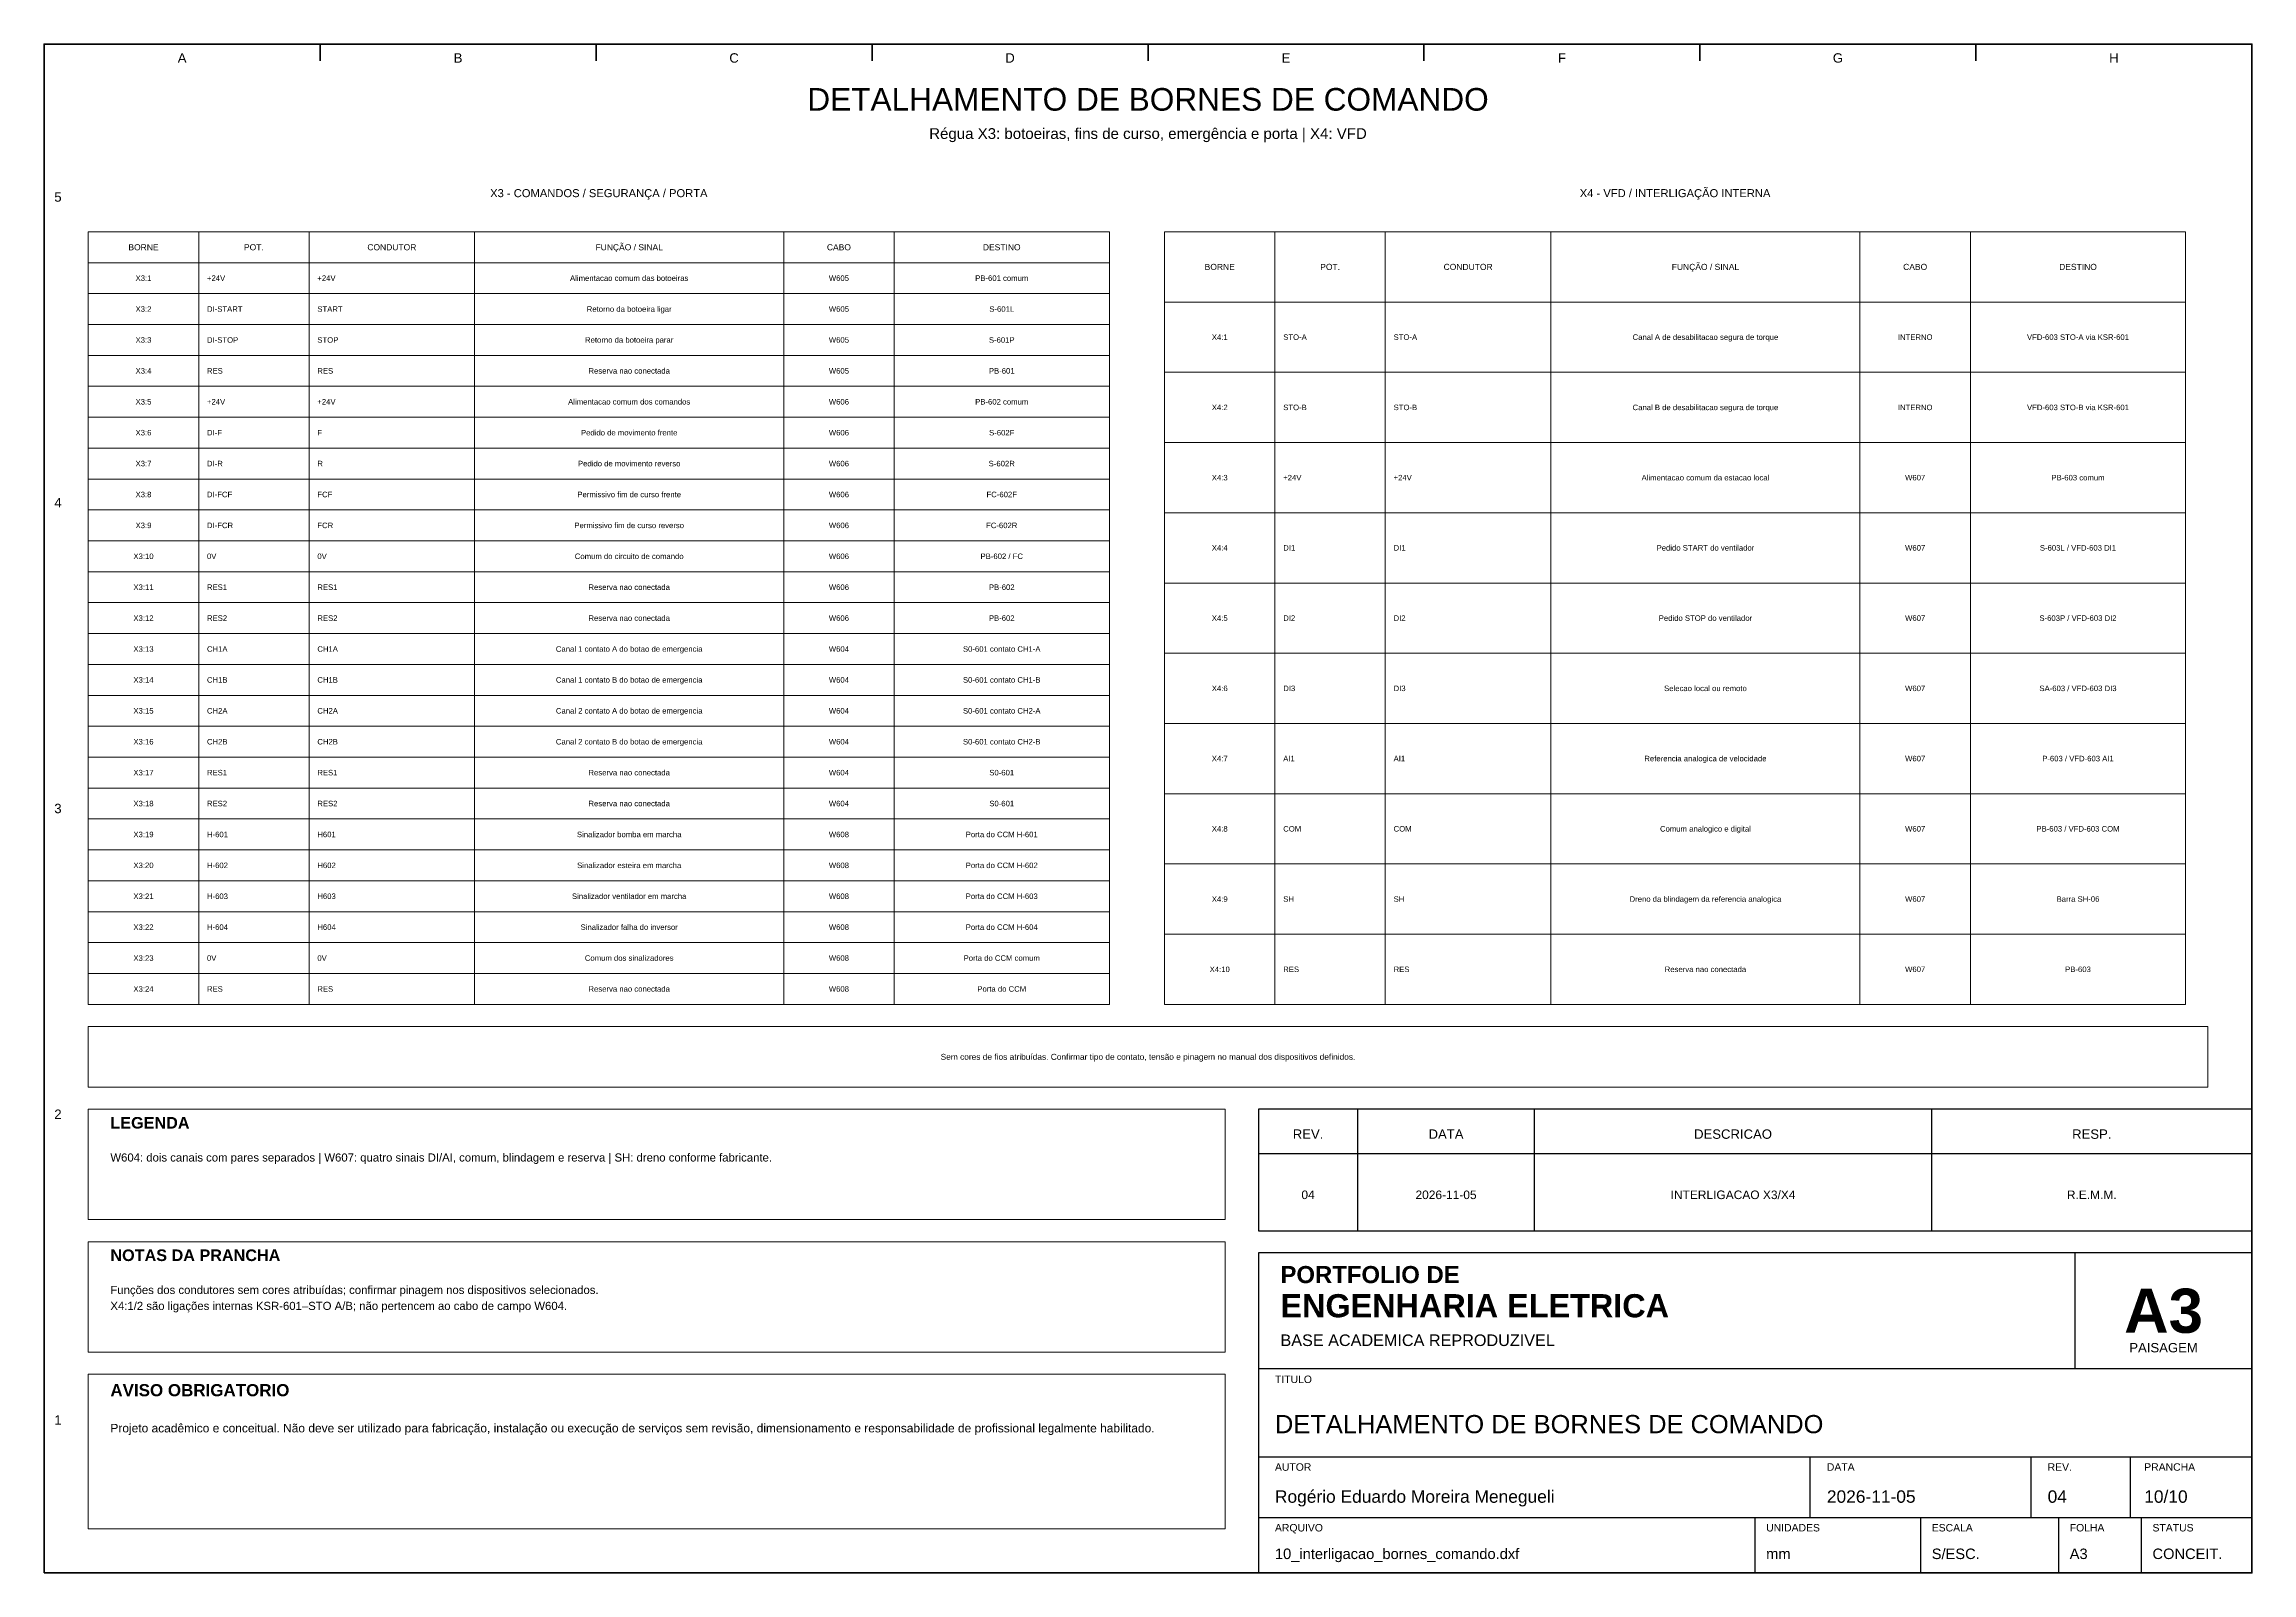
# Model space of a CAD drawing. Header units: millimetres. Extents: x 10 to 410, y 10 to 287.
import ezdxf
from ezdxf.enums import TextEntityAlignment as Align

# ---------------------------------------------------------------- set-up
doc = ezdxf.new("R2010")
doc.units = ezdxf.units.MM
for name, color, linetype, lineweight in [('00_MOLDURA', 7, 'CONTINUOUS', 50), ('01_CARIMBO', 7, 'CONTINUOUS', 25), ('02_TEXTO', 7, 'CONTINUOUS', 18), ('09_BORNES', 145, 'CONTINUOUS', 25), ('12_LEGENDA', 7, 'CONTINUOUS', 18), ('13_NOTAS', 7, 'CONTINUOUS', 18)]:
    doc.layers.add(name, color=color, linetype=linetype, lineweight=lineweight)
doc.styles.add('PORTFOLIO_TEXTO', font='arial.ttf')
doc.styles.add('PORTFOLIO_TITULO', font='arialbd.ttf', dxfattribs={"width": 0.92})

# ---------------------------------------------------------------- blocks, each defined once
blk = doc.blocks.new('CARIMBO_A3')
at = {"layer": '01_CARIMBO'}
for p, q in [((148, 37), (148, 58)), ((0, 37), (180, 37)), ((0, 21), (180, 21)), ((100, 10), (100, 21)), ((140, 10), (140, 21)), ((158, 10), (158, 21)), ((0, 10), (180, 10)), ((90, 0), (90, 10)), ((120, 0), (120, 10)), ((145, 0), (145, 10)), ((160, 0), (160, 10))]:
    blk.add_line(p, q, dxfattribs=at)
blk.add_lwpolyline([(0, 0), (180, 0), (180, 58), (0, 58)], close=True, dxfattribs=at)
at = {"layer": '01_CARIMBO', "style": 'PORTFOLIO_TEXTO'}
for s, p in [('TITULO', (3, 34.4)), ('AUTOR', (3, 18.5)), ('DATA', (103, 18.5)), ('REV.', (143, 18.5)), ('PRANCHA', (160.5, 18.5)), ('ARQUIVO', (3, 7.5)), ('UNIDADES', (92, 7.5)), ('ESCALA', (122, 7.5)), ('FOLHA', (147, 7.5)), ('STATUS', (162, 7.5))]:
    blk.add_text(s, height=1.35, dxfattribs=at).set_placement(p)
at = {"layer": '02_TEXTO'}
for s, height, style, p in [('PORTFOLIO DE', 3.1, 'PORTFOLIO_TITULO', (4, 52.5)), ('ENGENHARIA ELETRICA', 4.2, 'PORTFOLIO_TITULO', (4, 46.3)), ('BASE ACADEMICA REPRODUZIVEL', 2.1, 'PORTFOLIO_TEXTO', (4, 41.1))]:
    blk.add_text(s, height=height, dxfattribs=dict(at, style=style)).set_placement(p)
for s, height, style, p in [('A3', 8, 'PORTFOLIO_TITULO', (164, 47.5)), ('PAISAGEM', 1.7, 'PORTFOLIO_TEXTO', (164, 40.8))]:
    blk.add_text(s, height=height, dxfattribs=dict(at, style=style)).set_placement(p, align=Align.MIDDLE_CENTER)
at = {"layer": '02_TEXTO', "style": 'PORTFOLIO_TEXTO'}
for tag, p, height in [('TITULO', (3, 25.3), 3.3), ('AUTOR', (3, 12.7), 2.25), ('DATA', (103, 12.7), 2.25), ('REVISAO', (143, 12.7), 2.25), ('PRANCHA', (160.5, 12.7), 2.25), ('ARQUIVO', (3, 2.5), 1.9), ('UNIDADES', (92, 2.5), 1.9), ('ESCALA', (122, 2.5), 1.9), ('FOLHA', (147, 2.5), 1.9), ('STATUS', (162, 2.5), 1.9)]:
    blk.add_attdef(tag, p, '', height=height, dxfattribs=at)

msp = doc.modelspace()

# ---------------------------------------------------------------- linework, layer by layer
at = {"layer": '00_MOLDURA'}
for p, q in [((60, 287), (60, 284)), ((110, 287), (110, 284)), ((160, 287), (160, 284)), ((210, 287), (210, 284)), ((260, 287), (260, 284)), ((310, 287), (310, 284)), ((360, 287), (360, 284))]:
    msp.add_line(p, q, dxfattribs=at)
msp.add_lwpolyline([(10, 10), (410, 10), (410, 287), (10, 287)], close=True, dxfattribs=at)
at = {"layer": '01_CARIMBO'}
for p, q in [((248, 72), (248, 94)), ((280, 72), (280, 94)), ((352, 72), (352, 94)), ((230, 86), (410, 86))]:
    msp.add_line(p, q, dxfattribs=at)
msp.add_lwpolyline([(230, 72), (410, 72), (410, 94), (230, 94)], close=True, dxfattribs=at)
at = {"layer": '12_LEGENDA'}
for p, q in [((38, 113), (38, 253)), ((58, 113), (58, 253)), ((88, 113), (88, 253)), ((144, 113), (144, 253)), ((164, 113), (164, 253)), ((233, 113), (233, 253)), ((253, 113), (253, 253)), ((283, 113), (283, 253)), ((339, 113), (339, 253)), ((359, 113), (359, 253)), ((18, 247.4), (203, 247.4)), ((18, 241.8), (203, 241.8)), ((213, 240.27), (398, 240.27)), ((18, 236.2), (203, 236.2)), ((18, 230.6), (203, 230.6)), ((18, 225), (203, 225)), ((213, 227.55), (398, 227.55)), ((18, 219.4), (203, 219.4)), ((18, 213.8), (203, 213.8)), ((213, 214.82), (398, 214.82)), ((18, 208.2), (203, 208.2)), ((18, 202.6), (203, 202.6)), ((213, 202.09), (398, 202.09)), ((18, 197), (203, 197)), ((18, 191.4), (203, 191.4)), ((213, 189.36), (398, 189.36)), ((18, 185.8), (203, 185.8)), ((18, 180.2), (203, 180.2)), ((213, 176.64), (398, 176.64)), ((18, 174.6), (203, 174.6)), ((18, 169), (203, 169)), ((18, 163.4), (203, 163.4)), ((213, 163.91), (398, 163.91)), ((18, 157.8), (203, 157.8)), ((18, 152.2), (203, 152.2)), ((213, 151.18), (398, 151.18)), ((18, 146.6), (203, 146.6)), ((18, 141), (203, 141)), ((213, 138.45), (398, 138.45)), ((18, 135.4), (203, 135.4)), ((18, 129.8), (203, 129.8)), ((18, 124.2), (203, 124.2)), ((213, 125.73), (398, 125.73)), ((18, 118.6), (203, 118.6))]:
    msp.add_line(p, q, dxfattribs=at)
for points in [[(18, 113), (203, 113), (203, 253), (18, 253)], [(213, 113), (398, 113), (398, 253), (213, 253)], [(18, 74), (224, 74), (224, 94), (18, 94)]]:
    msp.add_lwpolyline(points, close=True, dxfattribs=at)
at = {"layer": '13_NOTAS'}
for points in [[(18, 98), (402, 98), (402, 109), (18, 109)], [(18, 50), (224, 50), (224, 70), (18, 70)], [(18, 18), (224, 18), (224, 46), (18, 46)]]:
    msp.add_lwpolyline(points, close=True, dxfattribs=at)

# ---------------------------------------------------------------- block references
at = {"layer": '01_CARIMBO'}
msp.add_blockref('CARIMBO_A3', (230, 10), dxfattribs=at).add_auto_attribs({'TITULO': 'DETALHAMENTO DE BORNES DE COMANDO', 'AUTOR': 'Rogério Eduardo Moreira Menegueli', 'DATA': '2026-11-05', 'REVISAO': '04', 'PRANCHA': '10/10', 'ARQUIVO': '10_interligacao_bornes_comando.dxf', 'UNIDADES': 'mm', 'ESCALA': 'S/ESC.', 'FOLHA': 'A3', 'STATUS': 'CONCEIT.'})

# ---------------------------------------------------------------- texts
at = {"layer": '00_MOLDURA', "style": 'PORTFOLIO_TEXTO'}
for s, p in [('A', (35, 284.5)), ('B', (85, 284.5)), ('C', (135, 284.5)), ('D', (185, 284.5)), ('E', (235, 284.5)), ('F', (285, 284.5)), ('G', (335, 284.5)), ('H', (385, 284.5)), ('5', (12.5, 259.3)), ('4', (12.5, 203.9)), ('3', (12.5, 148.5)), ('2', (12.5, 93.1)), ('1', (12.5, 37.7))]:
    msp.add_text(s, height=1.7, dxfattribs=at).set_placement(p, align=Align.MIDDLE_CENTER)
at = {"layer": '01_CARIMBO', "style": 'PORTFOLIO_TEXTO'}
for s, p in [('REV.', (239, 89.5)), ('DATA', (264, 89.5)), ('DESCRICAO', (316, 89.5)), ('RESP.', (381, 89.5))]:
    msp.add_text(s, height=1.7, dxfattribs=at).set_placement(p, align=Align.MIDDLE_CENTER)
at = {"layer": '02_TEXTO', "style": 'PORTFOLIO_TEXTO'}
for s, height, p in [('DETALHAMENTO DE BORNES DE COMANDO', 4.1, (210, 277)), ('Régua X3: botoeiras, fins de curso, emergência e porta | X4: VFD', 1.95, (210, 270.8)), ('04', 1.55, (239, 78.5)), ('2026-11-05', 1.55, (264, 78.5)), ('INTERLIGACAO X3/X4', 1.55, (316, 78.5)), ('R.E.M.M.', 1.55, (381, 78.5))]:
    msp.add_text(s, height=height, dxfattribs=at).set_placement(p, align=Align.MIDDLE_CENTER)
for s, p in [('+24V', (39.5, 244.6)), ('+24V', (59.5, 244.6)), ('DI-START', (39.5, 239)), ('START', (59.5, 239)), ('DI-STOP', (39.5, 233.4)), ('STOP', (59.5, 233.4)), ('STO-A', (234.5, 233.91)), ('STO-A', (254.5, 233.91)), ('RES', (39.5, 227.8)), ('RES', (59.5, 227.8)), ('+24V', (39.5, 222.2)), ('+24V', (59.5, 222.2)), ('STO-B', (234.5, 221.18)), ('STO-B', (254.5, 221.18)), ('DI-F', (39.5, 216.6)), ('F', (59.5, 216.6)), ('DI-R', (39.5, 211)), ('R', (59.5, 211)), ('+24V', (234.5, 208.45)), ('+24V', (254.5, 208.45)), ('DI-FCF', (39.5, 205.4)), ('FCF', (59.5, 205.4)), ('DI-FCR', (39.5, 199.8)), ('FCR', (59.5, 199.8)), ('DI1', (234.5, 195.73)), ('DI1', (254.5, 195.73)), ('0V', (39.5, 194.2)), ('0V', (59.5, 194.2)), ('RES1', (39.5, 188.6)), ('RES1', (59.5, 188.6)), ('RES2', (39.5, 183)), ('RES2', (59.5, 183)), ('DI2', (234.5, 183)), ('DI2', (254.5, 183)), ('CH1A', (39.5, 177.4)), ('CH1A', (59.5, 177.4)), ('CH1B', (39.5, 171.8)), ('CH1B', (59.5, 171.8)), ('DI3', (234.5, 170.27)), ('DI3', (254.5, 170.27)), ('CH2A', (39.5, 166.2)), ('CH2A', (59.5, 166.2)), ('CH2B', (39.5, 160.6)), ('CH2B', (59.5, 160.6)), ('AI1', (234.5, 157.55)), ('AI1', (254.5, 157.55)), ('RES1', (39.5, 155)), ('RES1', (59.5, 155)), ('RES2', (39.5, 149.4)), ('RES2', (59.5, 149.4)), ('H-601', (39.5, 143.8)), ('H601', (59.5, 143.8)), ('COM', (234.5, 144.82)), ('COM', (254.5, 144.82)), ('H-602', (39.5, 138.2)), ('H602', (59.5, 138.2)), ('H-603', (39.5, 132.6)), ('H603', (59.5, 132.6)), ('SH', (234.5, 132.09)), ('SH', (254.5, 132.09)), ('H-604', (39.5, 127)), ('H604', (59.5, 127)), ('0V', (39.5, 121.4)), ('0V', (59.5, 121.4)), ('RES', (39.5, 115.8)), ('RES', (59.5, 115.8)), ('RES', (234.5, 119.36)), ('RES', (254.5, 119.36))]:
    msp.add_text(s, height=1, dxfattribs=at).set_placement(p, align=Align.MIDDLE_LEFT)
at = {"layer": '09_BORNES', "style": 'PORTFOLIO_TEXTO'}
for s, p in [('X3 - COMANDOS / SEGURANÇA / PORTA', (110.5, 260)), ('X4 - VFD / INTERLIGAÇÃO INTERNA', (305.5, 260))]:
    msp.add_text(s, height=1.45, dxfattribs=at).set_placement(p, align=Align.MIDDLE_CENTER)
at = {"layer": '12_LEGENDA', "style": 'PORTFOLIO_TEXTO'}
for s, height, p in [('BORNE', 1.1, (28, 250.2)), ('POT.', 1.1, (48, 250.2)), ('CONDUTOR', 1.1, (73, 250.2)), ('FUNÇÃO / SINAL', 1.1, (116, 250.2)), ('CABO', 1.1, (154, 250.2)), ('DESTINO', 1.1, (183.5, 250.2)), ('X3:1', 1, (28, 244.6)), ('Alimentacao comum das botoeiras', 1, (116, 244.6)), ('W605', 1, (154, 244.6)), ('PB-601 comum', 1, (183.5, 244.6)), ('BORNE', 1.1, (223, 246.64)), ('POT.', 1.1, (243, 246.64)), ('CONDUTOR', 1.1, (268, 246.64)), ('FUNÇÃO / SINAL', 1.1, (311, 246.64)), ('CABO', 1.1, (349, 246.64)), ('DESTINO', 1.1, (378.5, 246.64)), ('X3:2', 1, (28, 239)), ('Retorno da botoeira ligar', 1, (116, 239)), ('W605', 1, (154, 239)), ('S-601L', 1, (183.5, 239)), ('X3:3', 1, (28, 233.4)), ('Retorno da botoeira parar', 1, (116, 233.4)), ('W605', 1, (154, 233.4)), ('S-601P', 1, (183.5, 233.4)), ('X4:1', 1, (223, 233.91)), ('Canal A de desabilitacao segura de torque', 1, (311, 233.91)), ('INTERNO', 1, (349, 233.91)), ('VFD-603 STO-A via KSR-601', 1, (378.5, 233.91)), ('X3:4', 1, (28, 227.8)), ('Reserva nao conectada', 1, (116, 227.8)), ('W605', 1, (154, 227.8)), ('PB-601', 1, (183.5, 227.8)), ('X3:5', 1, (28, 222.2)), ('Alimentacao comum dos comandos', 1, (116, 222.2)), ('W606', 1, (154, 222.2)), ('PB-602 comum', 1, (183.5, 222.2)), ('X4:2', 1, (223, 221.18)), ('Canal B de desabilitacao segura de torque', 1, (311, 221.18)), ('INTERNO', 1, (349, 221.18)), ('VFD-603 STO-B via KSR-601', 1, (378.5, 221.18)), ('X3:6', 1, (28, 216.6)), ('Pedido de movimento frente', 1, (116, 216.6)), ('W606', 1, (154, 216.6)), ('S-602F', 1, (183.5, 216.6)), ('X3:7', 1, (28, 211)), ('Pedido de movimento reverso', 1, (116, 211)), ('W606', 1, (154, 211)), ('S-602R', 1, (183.5, 211)), ('X4:3', 1, (223, 208.45)), ('Alimentacao comum da estacao local', 1, (311, 208.45)), ('W607', 1, (349, 208.45)), ('PB-603 comum', 1, (378.5, 208.45)), ('X3:8', 1, (28, 205.4)), ('Permissivo fim de curso frente', 1, (116, 205.4)), ('W606', 1, (154, 205.4)), ('FC-602F', 1, (183.5, 205.4)), ('X3:9', 1, (28, 199.8)), ('Permissivo fim de curso reverso', 1, (116, 199.8)), ('W606', 1, (154, 199.8)), ('FC-602R', 1, (183.5, 199.8)), ('X4:4', 1, (223, 195.73)), ('Pedido START do ventilador', 1, (311, 195.73)), ('W607', 1, (349, 195.73)), ('S-603L / VFD-603 DI1', 1, (378.5, 195.73)), ('X3:10', 1, (28, 194.2)), ('Comum do circuito de comando', 1, (116, 194.2)), ('W606', 1, (154, 194.2)), ('PB-602 / FC', 1, (183.5, 194.2)), ('X3:11', 1, (28, 188.6)), ('Reserva nao conectada', 1, (116, 188.6)), ('W606', 1, (154, 188.6)), ('PB-602', 1, (183.5, 188.6)), ('X3:12', 1, (28, 183)), ('Reserva nao conectada', 1, (116, 183)), ('W606', 1, (154, 183)), ('PB-602', 1, (183.5, 183)), ('X4:5', 1, (223, 183)), ('Pedido STOP do ventilador', 1, (311, 183)), ('W607', 1, (349, 183)), ('S-603P / VFD-603 DI2', 1, (378.5, 183)), ('X3:13', 1, (28, 177.4)), ('Canal 1 contato A do botao de emergencia', 1, (116, 177.4)), ('W604', 1, (154, 177.4)), ('S0-601 contato CH1-A', 1, (183.5, 177.4)), ('X3:14', 1, (28, 171.8)), ('Canal 1 contato B do botao de emergencia', 1, (116, 171.8)), ('W604', 1, (154, 171.8)), ('S0-601 contato CH1-B', 1, (183.5, 171.8)), ('X4:6', 1, (223, 170.27)), ('Selecao local ou remoto', 1, (311, 170.27)), ('W607', 1, (349, 170.27)), ('SA-603 / VFD-603 DI3', 1, (378.5, 170.27)), ('X3:15', 1, (28, 166.2)), ('Canal 2 contato A do botao de emergencia', 1, (116, 166.2)), ('W604', 1, (154, 166.2)), ('S0-601 contato CH2-A', 1, (183.5, 166.2)), ('X3:16', 1, (28, 160.6)), ('Canal 2 contato B do botao de emergencia', 1, (116, 160.6)), ('W604', 1, (154, 160.6)), ('S0-601 contato CH2-B', 1, (183.5, 160.6)), ('X4:7', 1, (223, 157.55)), ('Referencia analogica de velocidade', 1, (311, 157.55)), ('W607', 1, (349, 157.55)), ('P-603 / VFD-603 AI1', 1, (378.5, 157.55)), ('X3:17', 1, (28, 155)), ('Reserva nao conectada', 1, (116, 155)), ('W604', 1, (154, 155)), ('S0-601', 1, (183.5, 155)), ('X3:18', 1, (28, 149.4)), ('Reserva nao conectada', 1, (116, 149.4)), ('W604', 1, (154, 149.4)), ('S0-601', 1, (183.5, 149.4)), ('X3:19', 1, (28, 143.8)), ('Sinalizador bomba em marcha', 1, (116, 143.8)), ('W608', 1, (154, 143.8)), ('Porta do CCM H-601', 1, (183.5, 143.8)), ('X4:8', 1, (223, 144.82)), ('Comum analogico e digital', 1, (311, 144.82)), ('W607', 1, (349, 144.82)), ('PB-603 / VFD-603 COM', 1, (378.5, 144.82)), ('X3:20', 1, (28, 138.2)), ('Sinalizador esteira em marcha', 1, (116, 138.2)), ('W608', 1, (154, 138.2)), ('Porta do CCM H-602', 1, (183.5, 138.2)), ('X3:21', 1, (28, 132.6)), ('Sinalizador ventilador em marcha', 1, (116, 132.6)), ('W608', 1, (154, 132.6)), ('Porta do CCM H-603', 1, (183.5, 132.6)), ('X4:9', 1, (223, 132.09)), ('Dreno da blindagem da referencia analogica', 1, (311, 132.09)), ('W607', 1, (349, 132.09)), ('Barra SH-06', 1, (378.5, 132.09)), ('X3:22', 1, (28, 127)), ('Sinalizador falha do inversor', 1, (116, 127)), ('W608', 1, (154, 127)), ('Porta do CCM H-604', 1, (183.5, 127)), ('X3:23', 1, (28, 121.4)), ('Comum dos sinalizadores', 1, (116, 121.4)), ('W608', 1, (154, 121.4)), ('Porta do CCM comum', 1, (183.5, 121.4)), ('X3:24', 1, (28, 115.8)), ('Reserva nao conectada', 1, (116, 115.8)), ('W608', 1, (154, 115.8)), ('Porta do CCM', 1, (183.5, 115.8)), ('X4:10', 1, (223, 119.36)), ('Reserva nao conectada', 1, (311, 119.36)), ('W607', 1, (349, 119.36)), ('PB-603', 1, (378.5, 119.36))]:
    msp.add_text(s, height=height, dxfattribs=at).set_placement(p, align=Align.MIDDLE_CENTER)
at = {"layer": '12_LEGENDA', "style": 'PORTFOLIO_TITULO'}
msp.add_text('LEGENDA', height=2.1, dxfattribs=at).set_placement((22, 90.5))
at = {"layer": '12_LEGENDA', "insert": (22, 86), "char_height": 1.47, "width": 198, "attachment_point": 1, "line_spacing_factor": 1.18, "style": 'PORTFOLIO_TEXTO'}
msp.add_mtext('W604: dois canais com pares separados | W607: quatro sinais DI/AI, comum, blindagem e reserva | SH: dreno conforme fabricante.', dxfattribs=at)
at = {"layer": '13_NOTAS', "style": 'PORTFOLIO_TEXTO'}
msp.add_text('Sem cores de fios atribuídas. Confirmar tipo de contato, tensão e pinagem no manual dos dispositivos definidos.', height=1.08, dxfattribs=at).set_placement((210, 103.5), align=Align.MIDDLE_CENTER)
at = {"layer": '13_NOTAS', "style": 'PORTFOLIO_TITULO'}
for s, height, p in [('NOTAS DA PRANCHA', 2.1, (22, 66.5)), ('AVISO OBRIGATORIO', 2.2, (22, 42))]:
    msp.add_text(s, height=height, dxfattribs=at).set_placement(p)
at = {"layer": '13_NOTAS', "width": 198, "attachment_point": 1, "line_spacing_factor": 1.18, "style": 'PORTFOLIO_TEXTO'}
for s, insert, char_height in [('Funções dos condutores sem cores atribuídas; confirmar pinagem nos dispositivos selecionados.\\PX4:1/2 são ligações internas KSR-601–STO A/B; não pertencem ao cabo de campo W604.', (22, 62), 1.47), ('Projeto acadêmico e conceitual. Não deve ser utilizado para fabricação, instalação ou execução de serviços sem revisão, dimensionamento e responsabilidade de profissional legalmente habilitado.', (22, 37), 1.55)]:
    msp.add_mtext(s, dxfattribs=dict(at, insert=insert, char_height=char_height))

doc.saveas('drawing.dxf')
